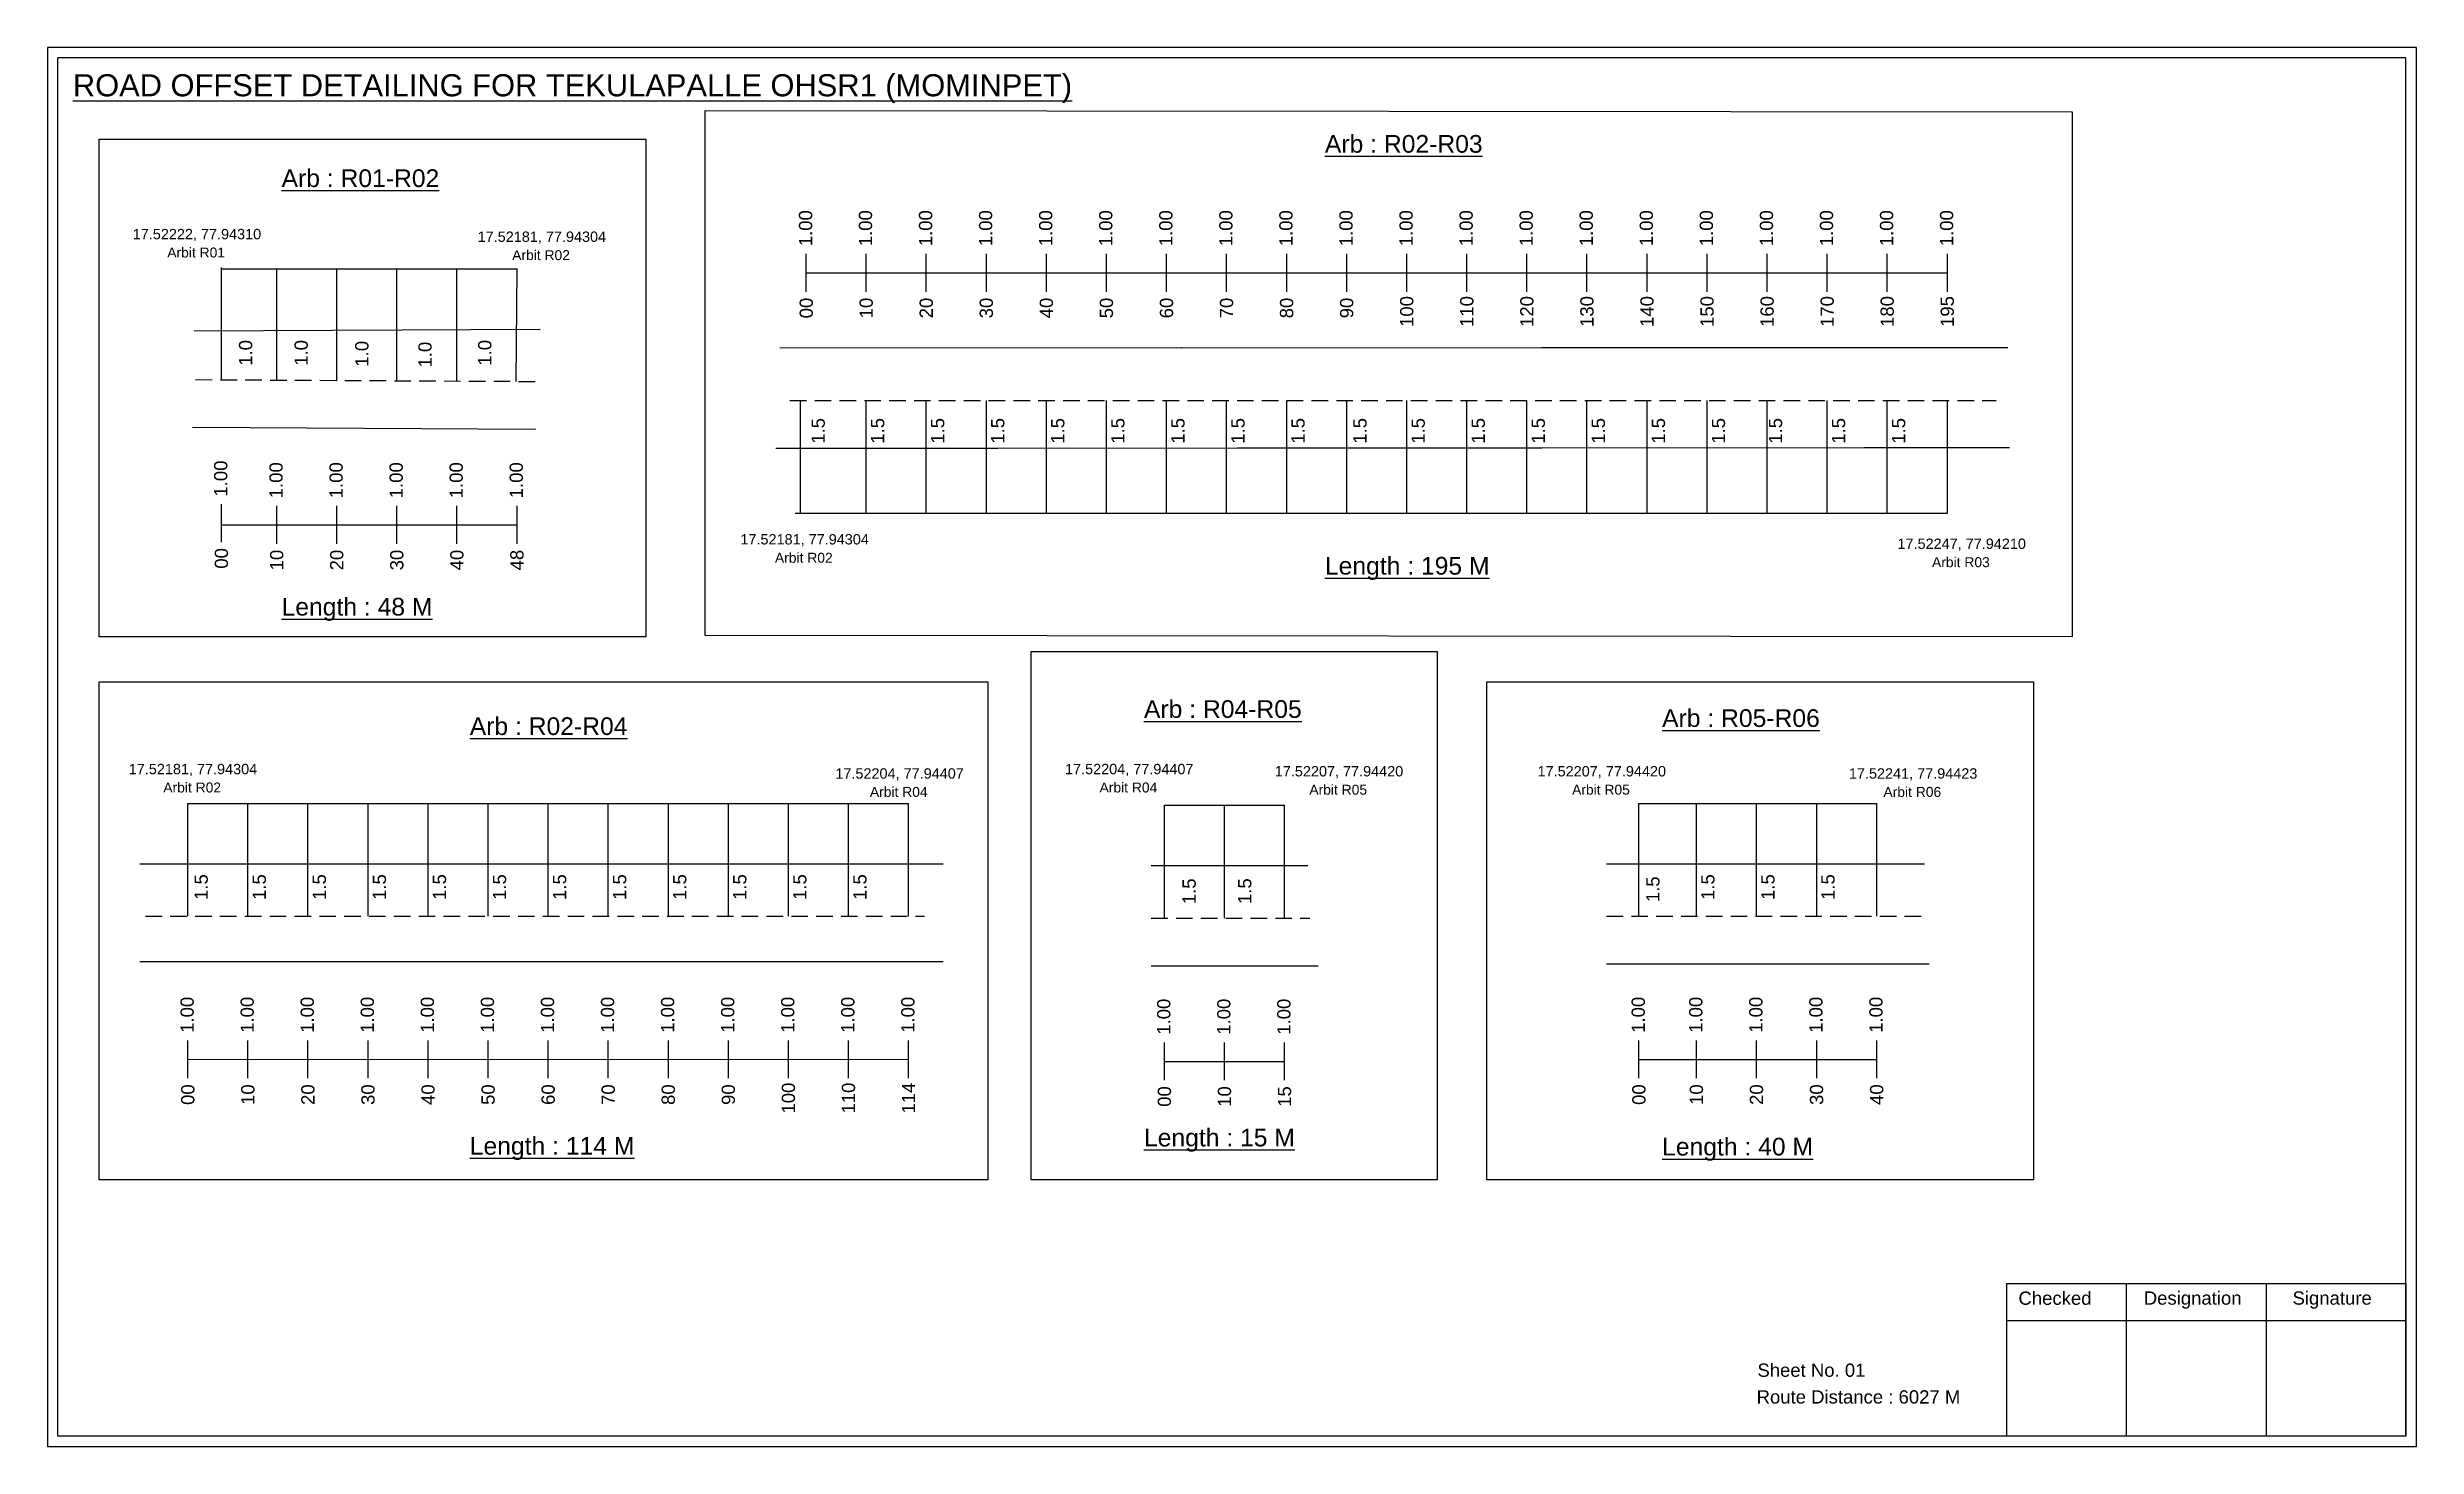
# Model space of a CAD drawing. Header units: inches. Extents: x 1972 to 9977, y 79 to 2755.
# Drawn here: x 5844 to 6381, y 2337 to 2654 of the extents above; entities that cross this region are included whole.
import ezdxf

# ---------------------------------------------------------------- set-up
doc = ezdxf.new("R2010")
doc.units = ezdxf.units.IN
doc.header["$MEASUREMENT"] = 0
doc.linetypes.add('DASHED2', pattern=[0.375, 0.25, -0.125])
doc.layers.add('PDF_Geometry', color=7, linetype='Continuous')
doc.layers.add('PDF_Text', color=5, linetype='Continuous')
doc.styles.add('PDF Arial', font='arial.ttf')
doc.styles.get("Standard").update_dxf_attribs({"font": 'arial.ttf'})

msp = doc.modelspace()

# ---------------------------------------------------------------- texts
at = {"color": 242, "true_color": 0xcd2027}
for s, height, p in [('%%UROAD OFFSET DETAILING FOR TEKULAPALLE OHSR1 (MOMINPET)', 5, (5849.82, 2642.61)), ('%%UArb : R02-R03', 4, (6133.32, 2629.85)), ('%%UArb : R01-R02', 4, (5897.07, 2622.08)), ('%%ULength : 195 M', 4, (6133.32, 2534.35)), ('%%ULength : 48 M', 4, (5897.07, 2525.08)), ('%%UArb : R04-R05', 4, (6092.35, 2501.92)), ('%%UArb : R02-R04', 4, (5939.68, 2498.04)), ('%%UArb : R05-R06', 4, (6209.67, 2499.87)), ('%%ULength : 15 M', 4, (6092.35, 2404.92)), ('%%ULength : 114 M', 4, (5939.68, 2403.04)), ('%%ULength : 40 M', 4, (6209.67, 2402.87))]:
    msp.add_text(s, height=height, dxfattribs=at).set_placement(p)
at = {"color": 5}
for s, height, p in [('17.52222, 77.94310', 2.34, (5863.37, 2610.26)), ('Arbit R01', 2.246, (5871.19, 2606.13)), ('17.52181, 77.94304', 2.34, (5941.47, 2609.67)), ('Arbit R02', 2.246, (5949.29, 2605.54)), ('17.52181, 77.94304', 2.34, (6000.97, 2541.17)), ('Arbit R02', 2.246, (6008.79, 2537.04)), ('17.52247, 77.94210', 2.34, (6262.97, 2540.17)), ('Arbit R03', 2.246, (6270.79, 2536.04)), ('17.52181, 77.94304', 2.34, (5862.47, 2489.17)), ('17.52204, 77.94407', 2.34, (6022.47, 2488.17)), ('17.52204, 77.94407', 2.34, (6074.47, 2489.17)), ('17.52207, 77.94420', 2.34, (6121.97, 2488.67)), ('17.52207, 77.94420', 2.34, (6181.47, 2488.67)), ('17.52241, 77.94423', 2.34, (6251.97, 2488.17)), ('Arbit R02', 2.246, (5870.29, 2485.04)), ('Arbit R04', 2.246, (6030.29, 2484.04)), ('Arbit R04', 2.246, (6082.29, 2485.04)), ('Arbit R05', 2.246, (6129.79, 2484.54)), ('Arbit R05', 2.246, (6189.29, 2484.54)), ('Arbit R06', 2.246, (6259.79, 2484.04))]:
    msp.add_text(s, height=height, dxfattribs=at).set_placement(p)
at = {"color": 217, "true_color": 0x93278f}
for s, p in [('1.00', (6017.22, 2608.68)), ('1.00', (6030.79, 2608.68)), ('1.00', (6044.39, 2608.68)), ('1.00', (6057.99, 2608.68)), ('1.00', (6071.59, 2608.68)), ('1.00', (6085.19, 2608.68)), ('1.00', (6098.79, 2608.68)), ('1.00', (6112.39, 2608.68)), ('1.00', (6125.99, 2608.68)), ('1.00', (6139.59, 2608.68)), ('1.00', (6153.19, 2608.68)), ('1.00', (6166.79, 2608.68)), ('1.00', (6180.39, 2608.68)), ('1.00', (6193.99, 2608.68)), ('1.00', (6207.59, 2608.68)), ('1.00', (6221.19, 2608.68)), ('1.00', (6234.79, 2608.68)), ('1.00', (6248.39, 2608.68)), ('1.00', (6261.99, 2608.68)), ('1.00', (6275.59, 2608.68)), ('00', (6017.37, 2592.36)), ('10', (6030.94, 2592.36)), ('20', (6044.54, 2592.36)), ('30', (6058.14, 2592.36)), ('40', (6071.74, 2592.36)), ('50', (6085.34, 2592.36)), ('60', (6098.94, 2592.36)), ('70', (6112.54, 2592.36)), ('80', (6126.14, 2592.36)), ('90', (6139.74, 2592.36)), ('100', (6153.34, 2590.41)), ('110', (6166.94, 2590.41)), ('120', (6180.54, 2590.41)), ('130', (6194.14, 2590.41)), ('140', (6207.74, 2590.41)), ('150', (6221.34, 2590.41)), ('160', (6234.94, 2590.41)), ('170', (6248.54, 2590.41)), ('180', (6262.14, 2590.41)), ('195', (6275.74, 2590.41)), ('1.00', (5884.79, 2552.01)), ('1.00', (5897.31, 2551.63)), ('1.00', (5910.91, 2551.63)), ('1.00', (5924.51, 2551.63)), ('1.00', (5938.11, 2551.63)), ('1.00', (5951.71, 2551.63)), ('00', (5884.94, 2535.69)), ('10', (5897.46, 2535.31)), ('20', (5911.06, 2535.31)), ('30', (5924.66, 2535.31)), ('40', (5938.26, 2535.31)), ('48', (5951.86, 2535.31)), ('1.00', (5877.18, 2430.63)), ('1.00', (5890.78, 2430.63)), ('1.00', (5904.38, 2430.63)), ('1.00', (5917.98, 2430.63)), ('1.00', (5931.58, 2430.63)), ('1.00', (5945.18, 2430.63)), ('1.00', (5958.78, 2430.63)), ('1.00', (5972.38, 2430.63)), ('1.00', (5985.98, 2430.63)), ('1.00', (5999.58, 2430.63)), ('1.00', (6013.18, 2430.63)), ('1.00', (6026.78, 2430.63)), ('1.00', (6040.38, 2430.63)), ('1.00', (6098.32, 2430.2)), ('1.00', (6111.92, 2430.2)), ('1.00', (6125.52, 2430.2)), ('1.00', (6205.76, 2430.63)), ('1.00', (6218.79, 2430.63)), ('1.00', (6232.39, 2430.63)), ('1.00', (6245.99, 2430.63)), ('1.00', (6259.59, 2430.63)), ('00', (5877.33, 2414.31)), ('10', (5890.93, 2414.31)), ('20', (5904.53, 2414.31)), ('30', (5918.13, 2414.31)), ('40', (5931.73, 2414.31)), ('50', (5945.33, 2414.31)), ('60', (5958.93, 2414.31)), ('70', (5972.53, 2414.31)), ('80', (5986.13, 2414.31)), ('90', (5999.73, 2414.31)), ('100', (6013.33, 2412.36)), ('110', (6026.93, 2412.36)), ('114', (6040.53, 2412.36)), ('00', (6098.47, 2413.88)), ('10', (6112.07, 2413.88)), ('15', (6125.67, 2413.88)), ('00', (6205.91, 2414.31)), ('10', (6218.94, 2414.31)), ('20', (6232.54, 2414.31)), ('30', (6246.14, 2414.31)), ('40', (6259.74, 2414.31))]:
    msp.add_text(s, height=3, rotation=90, dxfattribs=at).set_placement(p)
for s, p in [('1.0', (5890.42, 2581.62)), ('1.0', (5903, 2581.62)), ('1.0', (5916.74, 2581.42)), ('1.0', (5931.05, 2581.23)), ('1.0', (5944.57, 2581.64)), ('1.5', (6020.07, 2563.97)), ('1.5', (6033.53, 2563.97)), ('1.5', (6047.13, 2563.97)), ('1.5', (6060.73, 2563.97)), ('1.5', (6074.33, 2563.97)), ('1.5', (6087.93, 2563.97)), ('1.5', (6101.53, 2563.97)), ('1.5', (6115.13, 2563.97)), ('1.5', (6128.73, 2563.97)), ('1.5', (6142.75, 2563.97)), ('1.5', (6155.93, 2563.97)), ('1.5', (6169.53, 2563.97)), ('1.5', (6183.13, 2563.97)), ('1.5', (6196.73, 2563.97)), ('1.5', (6210.33, 2563.97)), ('1.5', (6223.93, 2563.97)), ('1.5', (6236.84, 2563.97)), ('1.5', (6251.13, 2563.97)), ('1.5', (6264.73, 2563.97)), ('1.5', (5880.36, 2460.71)), ('1.5', (5893.52, 2460.71)), ('1.5', (5907.12, 2460.71)), ('1.5', (5920.72, 2460.71)), ('1.5', (5934.32, 2460.71)), ('1.5', (5947.92, 2460.71)), ('1.5', (5961.52, 2460.71)), ('1.5', (5975.12, 2460.71)), ('1.5', (5988.72, 2460.71)), ('1.5', (6002.32, 2460.71)), ('1.5', (6015.92, 2460.71)), ('1.5', (6029.52, 2460.71)), ('1.5', (6104.07, 2459.75)), ('1.5', (6116.66, 2459.78)), ('1.5', (6209.07, 2460.21)), ('1.5', (6221.53, 2460.71)), ('1.5', (6235.13, 2460.71)), ('1.5', (6248.73, 2460.71))]:
    msp.add_text(s, height=3, rotation=90).set_placement(p)
for s, p in [('Sheet No. 01', (6231.25, 2352.77)), ('Route Distance : 6027 M', (6231.07, 2346.72))]:
    msp.add_text(s, height=3).set_placement(p)
at = {"layer": 'PDF_Text', "color": 7, "attachment_point": 7, "style": 'PDF Arial'}
for s, insert, char_height in [('Checked', (6290.36, 2369.02), 3.001), ('Designation', (6318.74, 2368.19), 3.0006), ('Signature', (6352.42, 2368.19), 3.001)]:
    msp.add_mtext(s, dxfattribs=dict(at, insert=insert, char_height=char_height))

# ---------------------------------------------------------------- linework, layer by layer
for p, q in [((5883.46, 2578.33), (5883.46, 2603.87)), ((5895.99, 2578.28), (5895.99, 2603.57)), ((5909.59, 2578.23), (5909.59, 2603.57)), ((5923.19, 2578.29), (5923.19, 2603.57)), ((5936.79, 2578.03), (5936.79, 2603.57)), ((5950.16, 2578.07), (5950.39, 2603.57)), ((5877.26, 2589.53), (5955.63, 2589.9)), ((6100.82, 2585.66), (6009.88, 2585.62)), ((6100.82, 2585.66), (6182.4, 2585.74)), ((6182.4, 2585.74), (6287.99, 2585.78)), ((6014.57, 2548.24), (6014.57, 2573.78)), ((6029.46, 2548.24), (6029.46, 2573.78)), ((6043.06, 2548.24), (6043.06, 2573.78)), ((6056.66, 2548.24), (6056.66, 2573.78)), ((6070.26, 2548.24), (6070.26, 2573.78)), ((6083.86, 2548.24), (6083.86, 2573.78)), ((6097.46, 2548.24), (6097.46, 2573.78)), ((6111.06, 2548.24), (6111.06, 2573.78)), ((6124.66, 2548.24), (6124.66, 2573.78)), ((6138.26, 2548.24), (6138.26, 2573.78)), ((6151.86, 2548.24), (6151.86, 2573.78)), ((6165.46, 2548.24), (6165.46, 2573.78)), ((6179.06, 2548.24), (6179.06, 2573.78)), ((6192.66, 2548.24), (6192.66, 2573.78)), ((6206.26, 2548.24), (6206.26, 2573.78)), ((6219.86, 2548.24), (6219.86, 2573.78)), ((6233.46, 2548.24), (6233.46, 2573.78)), ((6247.06, 2548.24), (6247.06, 2573.78)), ((6260.66, 2548.24), (6260.66, 2573.78)), ((6274.26, 2548.24), (6274.26, 2573.78)), ((5876.89, 2567.69), (5954.62, 2567.26)), ((6009.01, 2562.98), (6059.28, 2562.98)), ((6055.73, 2562.98), (6113.49, 2563.01)), ((6113.49, 2563.01), (6182.4, 2563.05)), ((6182.4, 2563.05), (6255.43, 2563.1)), ((6255.43, 2563.1), (6288.3, 2563.13)), ((5875.85, 2457.04), (5875.85, 2482.57)), ((5889.45, 2457.04), (5889.45, 2482.57)), ((5903.05, 2457.04), (5903.05, 2482.57)), ((5916.65, 2457.04), (5916.65, 2482.57)), ((5930.25, 2457.04), (5930.25, 2482.57)), ((5943.85, 2457.04), (5943.85, 2482.57)), ((5957.45, 2457.04), (5957.45, 2482.57)), ((5971.05, 2457.04), (5971.05, 2482.57)), ((5984.65, 2457.04), (5984.65, 2482.57)), ((5998.25, 2457.04), (5998.25, 2482.57)), ((6011.85, 2457.04), (6011.85, 2482.57)), ((6025.45, 2457.04), (6025.45, 2482.57)), ((6039.05, 2457.04), (6039.05, 2482.57)), ((6096.99, 2456.6), (6096.99, 2482.14)), ((6110.59, 2456.6), (6110.59, 2482.14)), ((6124.19, 2456.6), (6124.19, 2482.14)), ((6204.43, 2457.04), (6204.43, 2482.57)), ((6217.47, 2457.04), (6217.47, 2482.57)), ((6231.07, 2457.04), (6231.07, 2482.57)), ((6244.67, 2457.04), (6244.67, 2482.57)), ((6258.27, 2457.04), (6258.27, 2482.57)), ((5864.98, 2468.92), (6046.88, 2468.92)), ((6093.99, 2468.49), (6129.42, 2468.49)), ((6197.09, 2468.92), (6269.12, 2468.92)), ((6046.88, 2446.73), (5864.98, 2446.73)), ((6093.99, 2445.8), (6131.81, 2445.8)), ((6197.09, 2446.23), (6270.12, 2446.23))]:
    msp.add_line(p, q)
at = {"color": 5}
for p, q in [((5883.46, 2603.57), (5950.39, 2603.57)), ((6013.38, 2548.24), (6274.26, 2548.24)), ((5875.85, 2482.57), (6039.05, 2482.57)), ((6096.99, 2482.14), (6124.19, 2482.14)), ((6204.43, 2482.57), (6258.27, 2482.57))]:
    msp.add_line(p, q, dxfattribs=at)
at = {"color": 217, "true_color": 0x93278f}
for p, q in [((6015.89, 2598.38), (6015.89, 2606.94)), ((6015.89, 2602.65), (6274.26, 2602.66)), ((6029.46, 2598.38), (6029.46, 2606.94)), ((6043.06, 2598.38), (6043.06, 2606.94)), ((6056.66, 2598.38), (6056.66, 2606.94)), ((6070.26, 2598.38), (6070.26, 2606.94)), ((6083.86, 2598.38), (6083.86, 2606.94)), ((6097.46, 2598.38), (6097.46, 2606.94)), ((6111.06, 2598.38), (6111.06, 2606.94)), ((6124.66, 2598.38), (6124.66, 2606.94)), ((6138.26, 2598.38), (6138.26, 2606.94)), ((6151.86, 2598.38), (6151.86, 2606.94)), ((6165.46, 2598.38), (6165.46, 2606.94)), ((6179.06, 2598.38), (6179.06, 2606.94)), ((6192.66, 2598.38), (6192.66, 2606.94)), ((6206.26, 2598.38), (6206.26, 2606.94)), ((6219.86, 2598.38), (6219.86, 2606.94)), ((6233.46, 2598.38), (6233.46, 2606.94)), ((6247.06, 2598.38), (6247.06, 2606.94)), ((6260.66, 2598.38), (6260.66, 2606.94)), ((6274.26, 2598.38), (6274.26, 2606.94)), ((5883.46, 2541.72), (5883.46, 2550.28)), ((5895.99, 2541.33), (5895.99, 2549.89)), ((5909.59, 2541.33), (5909.59, 2549.89)), ((5923.19, 2541.33), (5923.19, 2549.89)), ((5936.79, 2541.33), (5936.79, 2549.89)), ((5950.39, 2541.33), (5950.39, 2549.89)), ((5883.46, 2545.6), (5950.39, 2545.62)), ((5875.85, 2420.34), (5875.85, 2428.89)), ((5889.45, 2420.34), (5889.45, 2428.89)), ((5903.05, 2420.34), (5903.05, 2428.89)), ((5916.65, 2420.34), (5916.65, 2428.89)), ((5930.25, 2420.34), (5930.25, 2428.89)), ((5943.85, 2420.34), (5943.85, 2428.89)), ((5957.45, 2420.34), (5957.45, 2428.89)), ((5971.05, 2420.34), (5971.05, 2428.89)), ((5984.65, 2420.34), (5984.65, 2428.89)), ((5998.25, 2420.34), (5998.25, 2428.89)), ((6011.85, 2420.34), (6011.85, 2428.89)), ((6025.45, 2420.34), (6025.45, 2428.89)), ((6039.05, 2420.34), (6039.05, 2428.89)), ((6096.99, 2419.9), (6096.99, 2428.46)), ((6110.59, 2419.9), (6110.59, 2428.46)), ((6124.19, 2419.9), (6124.19, 2428.46)), ((6204.43, 2420.34), (6204.43, 2428.89)), ((6217.47, 2420.34), (6217.47, 2428.89)), ((6231.07, 2420.34), (6231.07, 2428.89)), ((6244.67, 2420.34), (6244.67, 2428.89)), ((6258.27, 2420.34), (6258.27, 2428.89)), ((5875.85, 2424.61), (6039.05, 2424.64)), ((6096.99, 2424.17), (6124.19, 2424.17)), ((6204.43, 2424.61), (6258.27, 2424.62))]:
    msp.add_line(p, q, dxfattribs=at)
at = {"linetype": 'DASHED2', "ltscale": 15}
for p, q in [((5877.61, 2578.48), (5955.89, 2578.07)), ((6012.17, 2573.78), (6285.32, 2573.78)), ((5866.25, 2457.04), (6042.66, 2457.04)), ((6093.99, 2456.6), (6129.9, 2456.6)), ((6197.09, 2457.04), (6269.62, 2457.04))]:
    msp.add_line(p, q, dxfattribs=at)
for points in [[(5992.99, 2639.42), (6302.49, 2639.07), (6302.49, 2520.25), (5992.99, 2520.6)], [(5855.76, 2632.93), (5979.56, 2632.93), (5979.56, 2520.25), (5855.76, 2520.25)], [(6066.78, 2516.98), (6158.73, 2516.98), (6158.73, 2397.37), (6066.78, 2397.37)], [(5855.76, 2510.05), (6057, 2510.05), (6057, 2397.37), (5855.76, 2397.37)], [(6169.97, 2510.05), (6293.77, 2510.05), (6293.77, 2397.37), (6169.97, 2397.37)]]:
    msp.add_lwpolyline(points, close=True)
at = {"layer": 'PDF_Geometry'}
for points in [[(5844.04, 2653.68), (5844.04, 2336.97), (6380.52, 2336.97), (6380.52, 2653.68)], [(5846.37, 2651.36), (5846.37, 2339.39), (6378.1, 2339.39), (6378.1, 2651.36)]]:
    msp.add_lwpolyline(points, close=True, dxfattribs=at)
at = {"layer": 'PDF_Geometry', "color": 242, "true_color": 0xcc1f26}
msp.add_lwpolyline([(6378.1, 2339.3), (6287.75, 2339.3), (6287.75, 2373.91), (6378.1, 2373.91)], close=True, dxfattribs=at)
for points in [[(6314.74, 2373.91), (6314.74, 2339.3)], [(6346.46, 2373.91), (6346.46, 2339.3)], [(6287.75, 2365.54), (6378.1, 2365.54)]]:
    msp.add_lwpolyline(points, dxfattribs=at)

msp.set_redraw_order([(e.dxf.handle, doc.entitydb.next_handle()) for e in msp.query("TEXT MTEXT ATTDEF DIMENSION ARC_DIMENSION")])  # texts and dimensions are drawn at this point

doc.saveas('drawing.dxf')
